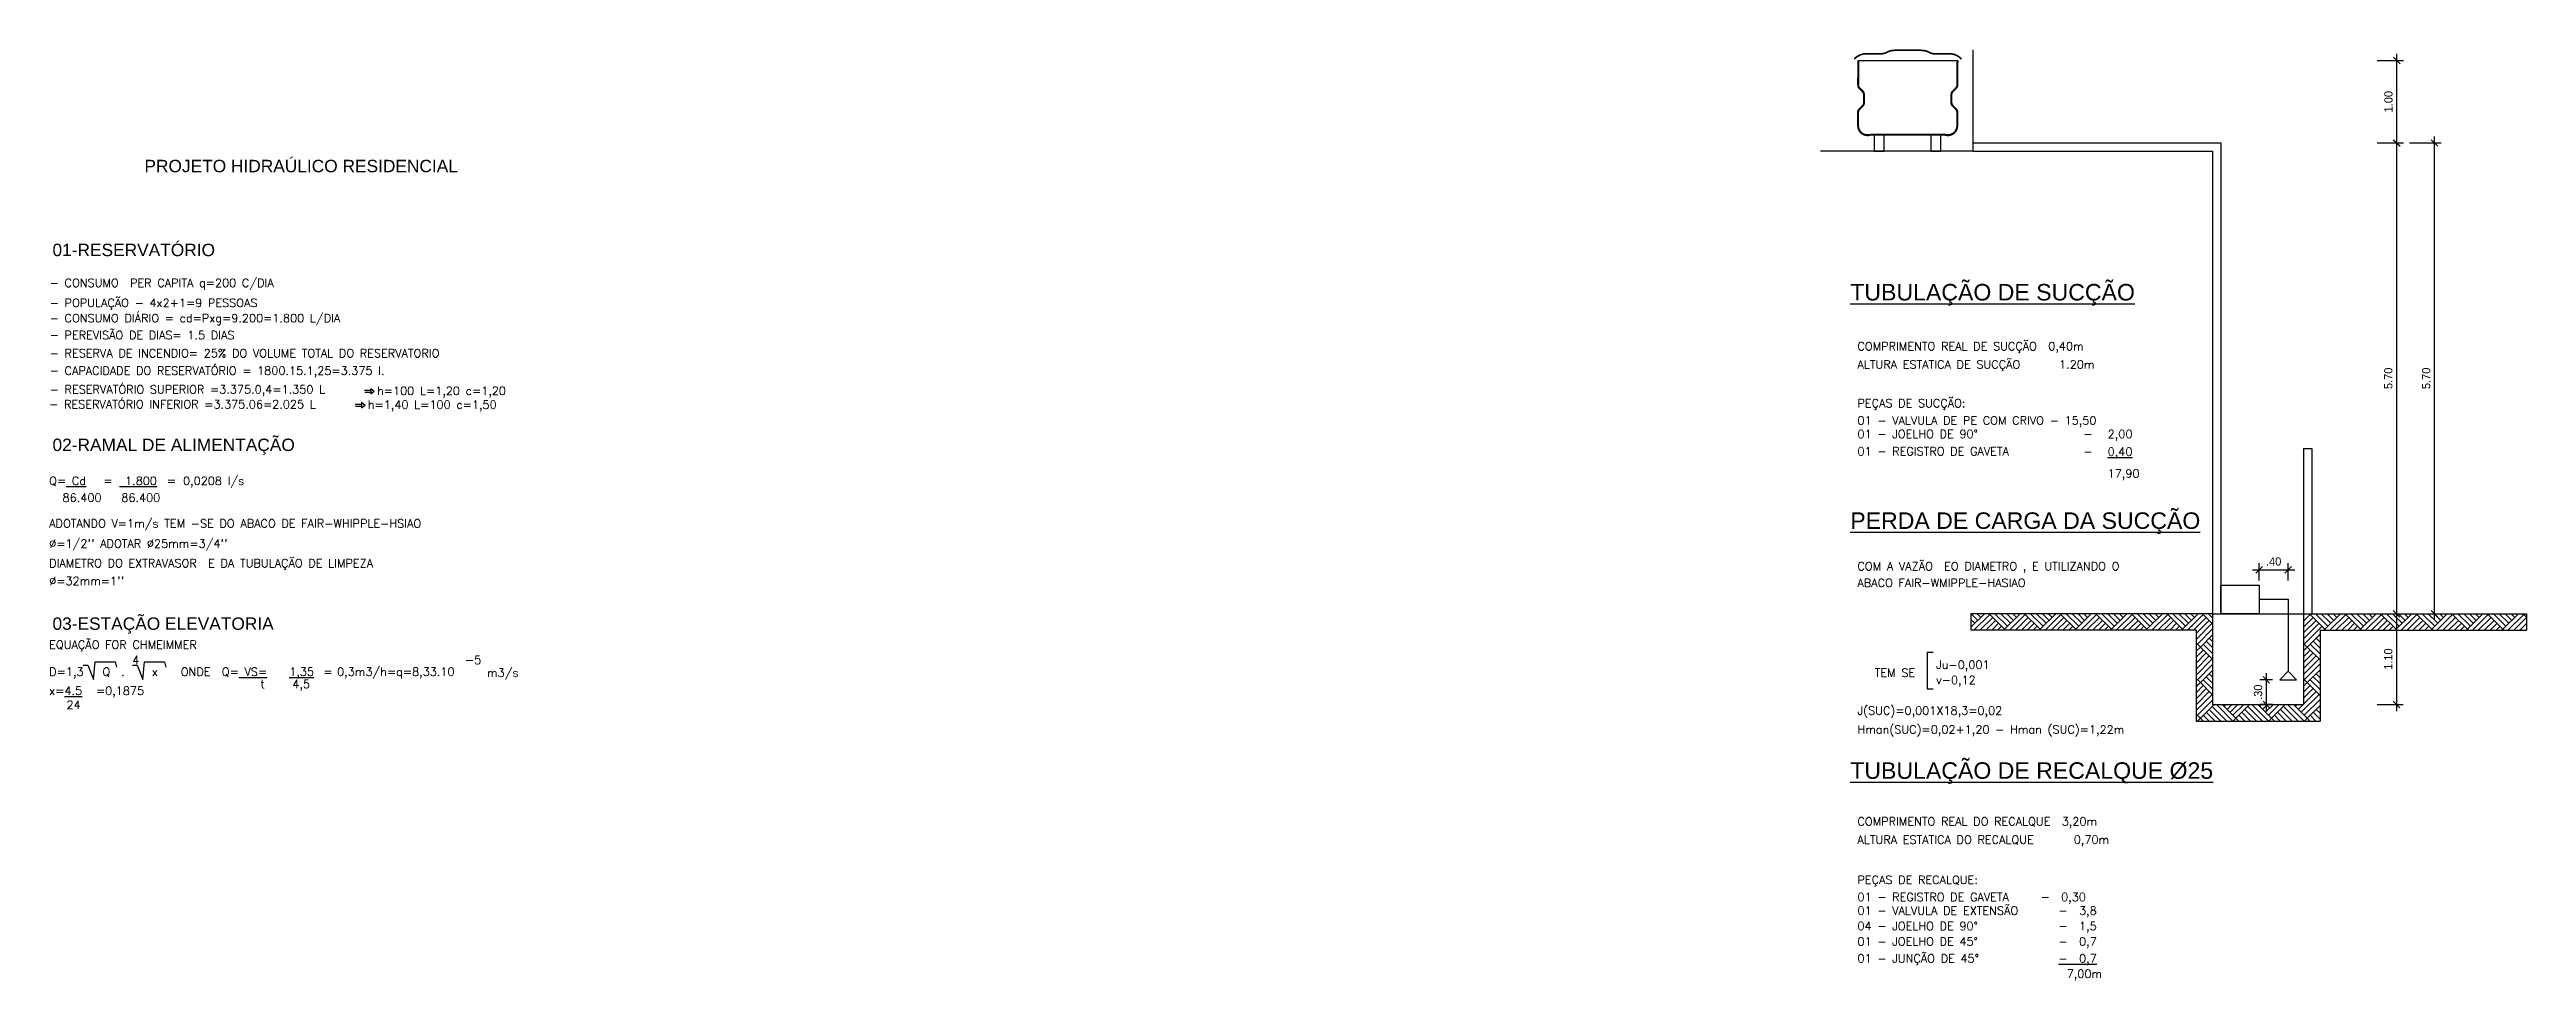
# Model space of a CAD drawing. Extents: x 128 to 467, y 149 to 441.
# Drawn here: x 152.63 to 182.62, y 148.77 to 160.04 of the extents above; entities that cross this region are included whole.
import ezdxf

# ---------------------------------------------------------------- set-up
doc = ezdxf.new("R2010")
doc.units = 0
doc.layers.get('0').update_dxf_attribs({"linetype": 'CONTINUOUS'})
doc.layers.get('DEFPOINTS').update_dxf_attribs({"linetype": 'CONTINUOUS'})
for name, color, linetype in [('BAN', 11, 'CONTINUOUS'), ('CON', 6, 'CONTINUOUS'), ('CT', 8, 'CONTINUOUS'), ('L1', 2, 'CONTINUOUS'), ('T1', 3, 'CONTINUOUS'), ('TUBUL', 5, 'CONTINUOUS')]:
    doc.layers.add(name, color=color, linetype=linetype)
doc.styles.add('ARIAL', font='arial.ttf')
doc.styles.add('STYLE1', font='simplex.shx')
doc.dimstyles.new('CT-50', dxfattribs={"dimscale": 0, "dimtxt": 0.1, "dimasz": 0.08, "dimexe": 0.08, "dimexo": 0.625, "dimgap": 0.05, "dimtad": 1, "dimzin": 4, "dimdsep": 46, "dimtxsty": 'Standard', "dimblk1": 'OBLIQUE', "dimblk2": 'OBLIQUE', "dimsah": 1, "dimcen": 0.08, "dimdle": 0.08, "dimclrd": 8, "dimclre": 8, "dimclrt": 3, "dimadec": 0, "dimazin": 0, "dimtfac": 1, "dimtmove": 0, "dimatfit": 3, "dimldrblk": 'OBLIQUE', "dimfxl": 1, "dimtolj": 1, "dimtzin": 7, "dimarcsym": 0})

msp = doc.modelspace()

# ---------------------------------------------------------------- texts
at = {"layer": 'T1'}
for s, height, style, p in [('PROJETO HIDRAÚLICO RESIDENCIAL', 0.15, 'ARIAL', (153.78, 158.558)), ('01-RESERVATÓRIO', 0.15, 'ARIAL', (152.667, 157.542)), ('- CONSUMO  PER CAPITA q=200 C/DIA', 0.1, 'STYLE1', (152.633, 157.168)), ('%%UTUBULAÇÃO DE SUCÇÃO', 0.2, 'ARIAL', (174.433, 157.005)), ('- POPULAÇÃO - 4x2+1=9 PESSOAS', 0.1, 'STYLE1', (152.633, 156.926)), ('- CONSUMO DIÁRIO = cd=Pxg=9.200=1.800 L/DIA', 0.1, 'STYLE1', (152.633, 156.741)), ('- PEREVISÃO DE DIAS= 1.5 DIAS', 0.1, 'STYLE1', (152.633, 156.536)), ('- RESERVA DE INCENDIO= 25% DO VOLUME TOTAL DO RESERVATORIO', 0.1, 'STYLE1', (152.633, 156.316)), ('ALTURA ESTATICA DE SUCÇÃO    1.20m', 0.1, 'STYLE1', (174.52, 156.18)), ('COMPRIMENTO REAL DE SUCÇÃO  0,40m', 0.1, 'STYLE1', (174.52, 156.401)), ('- CAPACIDADE DO RESERVATÓRIO = 1800.15.1,25=3.375 l.', 0.1, 'STYLE1', (152.633, 156.105)), ('- RESERVATÓRIO SUPERIOR =3.375.0,4=1.350 L', 0.1, 'STYLE1', (152.633, 155.878)), ('h=100 L=1,20 c=1,20', 0.1, 'STYLE1', (156.597, 155.861)), ('- RESERVATÓRIO INFERIOR =3.375.06=2.025 L', 0.1, 'STYLE1', (152.627, 155.698)), ('h=1,40 L=100 c=1,50', 0.1, 'STYLE1', (156.485, 155.693)), ('PEÇAS DE SUCÇÃO:', 0.1, 'STYLE1', (174.52, 155.711)), ('02-RAMAL DE ALIMENTAÇÃO', 0.15, 'ARIAL', (152.667, 155.182)), ('01 - VALVULA DE PE COM CRIVO - 15,50', 0.1, 'STYLE1', (174.52, 155.502)), ('01 - JOELHO DE 90°  ', 0.1, 'STYLE1', (174.52, 155.338)), ('-', 0.1, 'STYLE1', (177.255, 155.338)), ('2,00', 0.1, 'STYLE1', (177.549, 155.338)), ('01 - REGISTRO DE GAVETA         ', 0.1, 'STYLE1', (174.52, 155.129)), ('-', 0.1, 'STYLE1', (177.255, 155.124)), ('%%U0,40', 0.1, 'STYLE1', (177.549, 155.124)), ('Q=%%U Cd', 0.1, 'STYLE1', (152.627, 154.771)), ('=', 0.1, 'STYLE1', (153.282, 154.771)), ('%%U 1.800', 0.1, 'STYLE1', (153.477, 154.771)), ('=', 0.1, 'STYLE1', (154.052, 154.771)), ('0,0208 l/s', 0.1, 'STYLE1', (154.247, 154.771)), ('17,90', 0.1, 'STYLE1', (177.549, 154.86)), ('86.400', 0.1, 'STYLE1', (152.789, 154.567)), ('86.400', 0.1, 'STYLE1', (153.5, 154.567)), ('%%UPERDA DE CARGA DA SUCÇÃO', 0.2, 'ARIAL', (174.433, 154.239)), ('ADOTANDO V=1m/s TEM -SE DO ABACO DE FAIR-WHIPPLE-HSIAO', 0.1, 'STYLE1', (152.627, 154.255)), ("%%C=1/2'' ADOTAR %%C25mm=3/4''", 0.1, 'STYLE1', (152.627, 154.011)), ('DIAMETRO DO EXTRAVASOR  E DA TUBULAÇÃO DE LIMPEZA', 0.1, 'STYLE1', (152.627, 153.773)), ('COM A VAZÃO  EO DIAMETRO , E UTILIZANDO O ', 0.1, 'STYLE1', (174.52, 153.737)), ("%%C=32mm=1''", 0.1, 'STYLE1', (152.627, 153.559)), ('ABACO FAIR-WMIPPLE-HASIAO', 0.1, 'STYLE1', (174.52, 153.536)), ('03-ESTAÇÃO ELEVATORIA', 0.15, 'ARIAL', (152.667, 153.017)), ('EQUAÇÃO FOR CHMEIMMER', 0.1, 'STYLE1', (152.627, 152.787)), ('4', 0.1, 'STYLE1', (153.633, 152.602)), ('-5', 0.1, 'STYLE1', (157.66, 152.602)), ('Ju-0,001', 0.1, 'STYLE1', (175.472, 152.544)), ('D=1,3', 0.1, 'STYLE1', (152.627, 152.459)), ('Q  ', 0.1, 'STYLE1', (153.273, 152.459)), ('.', 0.1, 'STYLE1', (153.496, 152.459)), ('x', 0.1, 'STYLE1', (153.87, 152.459)), ('ONDE  Q=%%U VS=', 0.1, 'STYLE1', (154.22, 152.459)), ('t', 0.1, 'STYLE1', (155.185, 152.311)), ('%%U1,35', 0.1, 'STYLE1', (155.533, 152.459)), ('4,5', 0.1, 'STYLE1', (155.571, 152.311)), ('=', 0.1, 'STYLE1', (155.948, 152.459)), ('0,3m3/h=q=8,33.10', 0.1, 'STYLE1', (156.112, 152.459)), ('m3/s', 0.1, 'STYLE1', (157.927, 152.447)), ('TEM SE', 0.1, 'STYLE1', (174.73, 152.447)), ('v-0,12', 0.1, 'STYLE1', (175.472, 152.36)), ('x=%%u4.5', 0.1, 'STYLE1', (152.627, 152.229)), ('24', 0.1, 'STYLE1', (152.837, 152.059)), ('=0,1875', 0.1, 'STYLE1', (153.193, 152.229)), ('J(SUC)=0,001X18,3=0,02', 0.1, 'STYLE1', (174.52, 151.989)), ('Hman(SUC)=0,02+1,20 - Hman (SUC)=1,22m', 0.1, 'STYLE1', (174.52, 151.76)), ('%%UTUBULAÇÃO DE RECALQUE %%C25', 0.2, 'ARIAL', (174.433, 151.213)), ('COMPRIMENTO REAL DO RECALQUE  3,20m', 0.1, 'STYLE1', (174.52, 150.647)), ('ALTURA ESTATICA DO RECALQUE    0,70m', 0.1, 'STYLE1', (174.52, 150.426)), ('PEÇAS DE RECALQUE:', 0.1, 'STYLE1', (174.52, 149.94)), ('01 - REGISTRO DE GAVETA   -  0,30', 0.1, 'STYLE1', (174.52, 149.731)), ('01 - VALVULA DE EXTENSÃO', 0.1, 'STYLE1', (174.52, 149.567)), ('-  3,8', 0.1, 'STYLE1', (176.954, 149.567)), ('04 - JOELHO DE 90°', 0.1, 'STYLE1', (174.52, 149.38)), ('-  1,5', 0.1, 'STYLE1', (176.954, 149.38)), ('01 - JOELHO DE 45°', 0.1, 'STYLE1', (174.52, 149.193)), ('01 - JUNÇÃO DE 45°', 0.1, 'STYLE1', (174.52, 148.988)), ('%%U-  0,7', 0.1, 'STYLE1', (176.954, 148.988)), ('-  0,7', 0.1, 'STYLE1', (176.954, 149.193)), ('7,00m', 0.1, 'STYLE1', (177.053, 148.802))]:
    msp.add_text(s, height=height, dxfattribs=dict(at, style=style)).set_placement(p)

# ---------------------------------------------------------------- blocks, each defined once
blk = doc.blocks.new('_OBLIQUE')
at = {"color": 0, "linetype": 'ByBlock'}
blk.add_line((-0.5, -0.5), (0.5, 0.5), dxfattribs=at)
blk = doc.blocks.new('*D6')
at = {"color": 8, "linetype": 'ByBlock'}
for p, q in [((180.814, 199.231), (181.129, 199.231)), ((181.049, 198.151), (181.049, 199.311)), ((180.811, 198.231), (181.129, 198.231))]:
    blk.add_line(p, q, dxfattribs=at)
at = {"layer": 'DEFPOINTS', "color": 0, "linetype": 'ByBlock'}
for p in [(180.189, 199.231), (181.049, 199.231), (180.186, 198.231)]:
    blk.add_point(p, dxfattribs=at)
at = {"color": 8, "linetype": 'ByBlock', "xscale": 0.08, "yscale": 0.08, "zscale": 0.08}
for p, rotation in [((181.049, 199.231), 90), ((181.049, 198.231), 270)]:
    blk.add_blockref('_OBLIQUE', p, dxfattribs=dict(at, rotation=rotation))
at = {"color": 3, "linetype": 'ByBlock', "insert": (180.949, 198.731), "char_height": 0.1, "attachment_point": 5, "rotation": 90}
blk.add_mtext('\\A1;1.00', dxfattribs=at)
blk = doc.blocks.new('*D7')
at = {"color": 8, "linetype": 'ByBlock'}
for p, q in [((180.811, 198.231), (181.127, 198.231)), ((181.047, 198.311), (181.047, 192.451)), ((180.811, 192.531), (181.127, 192.531))]:
    blk.add_line(p, q, dxfattribs=at)
at = {"layer": 'DEFPOINTS', "color": 0, "linetype": 'ByBlock'}
for p in [(180.186, 198.231), (180.186, 192.531), (181.047, 192.531)]:
    blk.add_point(p, dxfattribs=at)
at = {"color": 8, "linetype": 'ByBlock', "xscale": 0.08, "yscale": 0.08, "zscale": 0.08}
for p, rotation in [((181.047, 198.231), 90), ((181.047, 192.531), 270)]:
    blk.add_blockref('_OBLIQUE', p, dxfattribs=dict(at, rotation=rotation))
at = {"color": 3, "linetype": 'ByBlock', "insert": (180.947, 195.381), "char_height": 0.1, "attachment_point": 5, "rotation": 90}
blk.add_mtext('\\A1;5.70', dxfattribs=at)
blk = doc.blocks.new('*D8')
at = {"color": 8, "linetype": 'ByBlock'}
for p, q in [((180.811, 192.531), (181.127, 192.531)), ((181.047, 192.611), (181.047, 191.351)), ((180.811, 191.431), (181.127, 191.431))]:
    blk.add_line(p, q, dxfattribs=at)
at = {"layer": 'DEFPOINTS', "color": 0, "linetype": 'ByBlock'}
for p in [(180.186, 192.531), (180.186, 191.431), (181.047, 191.431)]:
    blk.add_point(p, dxfattribs=at)
at = {"color": 8, "linetype": 'ByBlock', "xscale": 0.08, "yscale": 0.08, "zscale": 0.08}
for p, rotation in [((181.047, 192.531), 90), ((181.047, 191.431), 270)]:
    blk.add_blockref('_OBLIQUE', p, dxfattribs=dict(at, rotation=rotation))
at = {"color": 3, "linetype": 'ByBlock', "insert": (180.947, 191.981), "char_height": 0.1, "attachment_point": 5, "rotation": 90}
blk.add_mtext('\\A1;1.10', dxfattribs=at)
blk = doc.blocks.new('*D9')
at = {"color": 8, "linetype": 'ByBlock'}
for p, q in [((182.149, 198.231), (182.53, 198.231)), ((182.45, 192.451), (182.45, 198.311)), ((182.149, 192.531), (182.53, 192.531))]:
    blk.add_line(p, q, dxfattribs=at)
at = {"layer": 'DEFPOINTS', "color": 0, "linetype": 'ByBlock'}
for p in [(181.524, 198.231), (182.45, 198.231), (181.524, 192.531)]:
    blk.add_point(p, dxfattribs=at)
at = {"color": 8, "linetype": 'ByBlock', "xscale": 0.08, "yscale": 0.08, "zscale": 0.08}
for p, rotation in [((182.45, 198.231), 90), ((182.45, 192.531), 270)]:
    blk.add_blockref('_OBLIQUE', p, dxfattribs=dict(at, rotation=rotation))
at = {"color": 3, "linetype": 'ByBlock', "insert": (182.35, 195.381), "char_height": 0.1, "attachment_point": 5, "rotation": 90}
blk.add_mtext('\\A1;5.70', dxfattribs=at)
blk = doc.blocks.new('*D10')
at = {"color": 8, "linetype": 'ByBlock'}
for p, q in [((179.008, 191.73), (178.855, 191.73)), ((178.935, 191.81), (178.935, 191.351)), ((179.008, 191.431), (178.855, 191.431))]:
    blk.add_line(p, q, dxfattribs=at)
at = {"layer": 'DEFPOINTS', "color": 0, "linetype": 'ByBlock'}
for p in [(179.633, 191.73), (178.935, 191.431), (179.633, 191.431)]:
    blk.add_point(p, dxfattribs=at)
at = {"color": 8, "linetype": 'ByBlock', "xscale": 0.08, "yscale": 0.08, "zscale": 0.08}
for p, rotation in [((178.935, 191.73), 90), ((178.935, 191.431), 270)]:
    blk.add_blockref('_OBLIQUE', p, dxfattribs=dict(at, rotation=rotation))
at = {"color": 3, "linetype": 'ByBlock', "insert": (178.835, 191.581), "char_height": 0.1, "attachment_point": 5, "rotation": 90}
blk.add_mtext('\\A1;.30', dxfattribs=at)
blk = doc.blocks.new('*D11')
at = {"color": 8, "linetype": 'ByBlock'}
for p, q in [((179.384, 192.935), (179.384, 193.143)), ((179.734, 192.935), (179.734, 193.143)), ((179.304, 193.063), (179.814, 193.063))]:
    blk.add_line(p, q, dxfattribs=at)
at = {"layer": 'DEFPOINTS', "color": 0, "linetype": 'ByBlock'}
for p in [(179.734, 193.063), (179.384, 192.31), (179.734, 192.31)]:
    blk.add_point(p, dxfattribs=at)
at = {"color": 8, "linetype": 'ByBlock', "xscale": 0.08, "yscale": 0.08, "zscale": 0.08, "rotation": 180}
blk.add_blockref('_OBLIQUE', (179.384, 193.063), dxfattribs=at)
at = {"color": 8, "linetype": 'ByBlock', "xscale": 0.08, "yscale": 0.08, "zscale": 0.08}
blk.add_blockref('_OBLIQUE', (179.734, 193.063), dxfattribs=at)
at = {"color": 3, "linetype": 'ByBlock', "insert": (179.559, 193.163), "char_height": 0.1, "attachment_point": 5}
blk.add_mtext('\\A1;.40', dxfattribs=at)

# ---------------------------------------------------------------- dimensions: what is measured, and where the dimension line sits
at = {"layer": 'CT'}
for base, p1, p2, picture, middle, set_off in [((181.049, 159.912), (180.186, 158.912), (180.189, 159.912), '*D6', (180.949, 159.412), (0, -39.319)), ((181.047, 153.212), (180.186, 158.912), (180.186, 153.212), '*D7', (180.947, 156.062), (0, -39.319)), ((181.506, 158.912), (180.58, 153.212), (180.58, 158.912), '*D9', (181.406, 156.062), (-0.944, -39.319)), ((181.047, 152.112), (180.186, 153.212), (180.186, 152.112), '*D8', (180.947, 152.662), (0, -39.319)), ((179.47, 152.112), (180.168, 152.411), (180.168, 152.112), '*D10', (179.37, 152.261), (0.535, -39.319))]:
    dim = msp.add_linear_dim(base=base, p1=p1, p2=p2, angle=90, dimstyle='CT-50', override={"dimscale": 1}, dxfattribs=at)
    dim.commit()
    dim.dimension.update_dxf_attribs({"geometry": picture, "text_midpoint": middle, "insert": set_off})
dim = msp.add_linear_dim(base=(179.734, 153.744), p1=(179.384, 152.991), p2=(179.734, 152.991), text='.40', dimstyle='CT-50', override={"dimscale": 1}, dxfattribs=at)
dim.commit()
dim.dimension.update_dxf_attribs({"geometry": '*D11', "text_midpoint": (179.559, 153.844), "insert": (0, -39.319)})

# ---------------------------------------------------------------- hatches: boundary and pattern name
at = {"layer": 'L1'}
h = msp.add_hatch(dxfattribs=at)
h.set_pattern_fill('AR-PARQ1', color=256, scale=0.001, angle=45, style=0)
h.paths.add_polyline_path([(178.62, 153.012), (178.62, 151.912), (180.12, 151.912), (180.12, 153.012), (182.62, 153.012), (182.62, 153.212), (179.92, 153.212), (179.92, 152.112), (178.82, 152.112), (178.82, 153.212), (175.894, 153.212), (175.894, 153.012)])

# ---------------------------------------------------------------- linework, layer by layer
at = {"layer": 'BAN'}
msp.add_line((175.92, 158.812), (174.071, 158.812), dxfattribs=at)
at = {"layer": 'CON'}
for p, q in [((174.531, 159.912), (175.731, 159.912)), ((174.626, 159.971), (174.626, 159.971))]:
    msp.add_line(p, q, dxfattribs=at)
at = {"layer": 'CT'}
for p, q in [((156.52, 155.94), (156.52, 155.873)), ((156.52, 155.94), (156.563, 155.905)), ((156.333, 155.751), (156.408, 155.751)), ((156.335, 155.726), (156.408, 155.726)), ((156.408, 155.772), (156.451, 155.737)), ((156.408, 155.772), (156.408, 155.705)), ((156.408, 155.705), (156.451, 155.737)), ((156.445, 155.919), (156.52, 155.919)), ((156.447, 155.893), (156.52, 155.893)), ((156.52, 155.873), (156.563, 155.905))]:
    msp.add_line(p, q, dxfattribs=at)
at = {"layer": 'L1'}
for p, q in [((175.92, 158.812), (175.922, 160.038)), ((175.92, 158.912), (178.92, 158.912)), ((175.92, 158.812), (178.82, 158.812)), ((178.82, 158.812), (178.82, 153.212)), ((178.92, 158.912), (178.92, 153.212)), ((179.92, 155.212), (179.92, 153.212)), ((179.92, 155.212), (180.02, 155.212)), ((180.02, 155.212), (180.02, 153.212)), ((179.384, 153.387), (179.734, 153.387)), ((179.734, 153.387), (179.734, 152.517)), ((178.82, 153.212), (175.894, 153.212)), ((175.894, 153.212), (175.894, 153.012)), ((178.62, 153.012), (175.894, 153.012)), ((178.62, 153.012), (178.62, 151.912)), ((178.82, 153.212), (178.92, 153.212)), ((178.82, 153.212), (178.82, 152.112)), ((178.92, 153.212), (179.92, 153.212)), ((179.92, 153.212), (182.62, 153.212)), ((179.92, 153.212), (179.92, 152.112)), ((180.12, 153.012), (180.12, 151.912)), ((180.12, 153.012), (182.62, 153.012)), ((182.62, 153.212), (182.62, 153.012)), ((175.437, 152.743), (175.365, 152.743)), ((175.365, 152.743), (175.365, 152.301)), ((179.734, 152.517), (179.633, 152.411)), ((179.633, 152.411), (179.835, 152.411)), ((179.734, 152.517), (179.835, 152.411)), ((175.365, 152.301), (175.437, 152.301)), ((178.82, 152.112), (179.92, 152.112)), ((178.62, 151.912), (180.12, 151.912))]:
    msp.add_line(p, q, dxfattribs=at)
msp.add_lwpolyline([(178.92, 153.556), (179.384, 153.556), (179.384, 153.212), (178.92, 153.212)], close=True, dxfattribs=at)
at = {"layer": 'T1'}
for p, q in [((153.037, 152.59), (153.095, 152.59)), ((153.095, 152.59), (153.162, 152.416)), ((153.162, 152.416), (153.185, 152.63)), ((153.185, 152.63), (153.425, 152.63)), ((153.425, 152.63), (153.443, 152.563)), ((153.634, 152.59), (153.692, 152.59)), ((153.692, 152.59), (153.759, 152.416)), ((153.759, 152.416), (153.782, 152.63)), ((153.782, 152.63), (154.022, 152.63)), ((154.022, 152.63), (154.04, 152.563))]:
    msp.add_line(p, q, dxfattribs=at)
at = {"layer": 'TUBUL'}
for points, const_width in [([(175.468, 159.992, -0.113939), (175.397, 160.004, 0.137215), (175.293, 160.034), (175.131, 160.034), (174.969, 160.034, 0.137215), (174.865, 160.004, -0.085409), (174.811, 159.992), (174.626, 159.992, 0.21545), (174.481, 159.927)], 0.02), ([(174.531, 159.912), (174.528, 159.612, 0.198912), (174.543, 159.576), (174.583, 159.536, -0.198912), (174.598, 159.5), (174.598, 159.397, -0.198912), (174.583, 159.362), (174.543, 159.321, 0.198912), (174.528, 159.286), (174.528, 159.112, 0.487404), (174.678, 159.012), (175.578, 159.012, 0.487404), (175.728, 159.112), (175.728, 159.286, 0.198912), (175.713, 159.321), (175.673, 159.362, -0.198912), (175.658, 159.397), (175.658, 159.5, -0.198912), (175.673, 159.536), (175.713, 159.576, 0.198912), (175.728, 159.612), (175.731, 159.912)], 0.025), ([(174.793, 159.992, 0.113939), (174.865, 160.004, -0.137215), (174.969, 160.034), (175.131, 160.034), (175.293, 160.034, -0.137215), (175.397, 160.004, 0.085409), (175.45, 159.992), (175.636, 159.992, -0.21545), (175.78, 159.927)], 0.02)]:
    msp.add_lwpolyline(points, format="xyb", dxfattribs=dict(at, const_width=const_width))
for points in [[(174.724, 158.812), (174.844, 158.812), (174.844, 159.005), (174.724, 159.005)], [(175.41, 158.812), (175.53, 158.812), (175.53, 159.005), (175.41, 159.005)]]:
    msp.add_lwpolyline(points, close=True, dxfattribs=at)

msp.set_redraw_order([(e.dxf.handle, doc.entitydb.next_handle()) for e in msp.query("TEXT MTEXT ATTDEF DIMENSION ARC_DIMENSION")])  # texts and dimensions are drawn at this point

doc.saveas('drawing.dxf')
